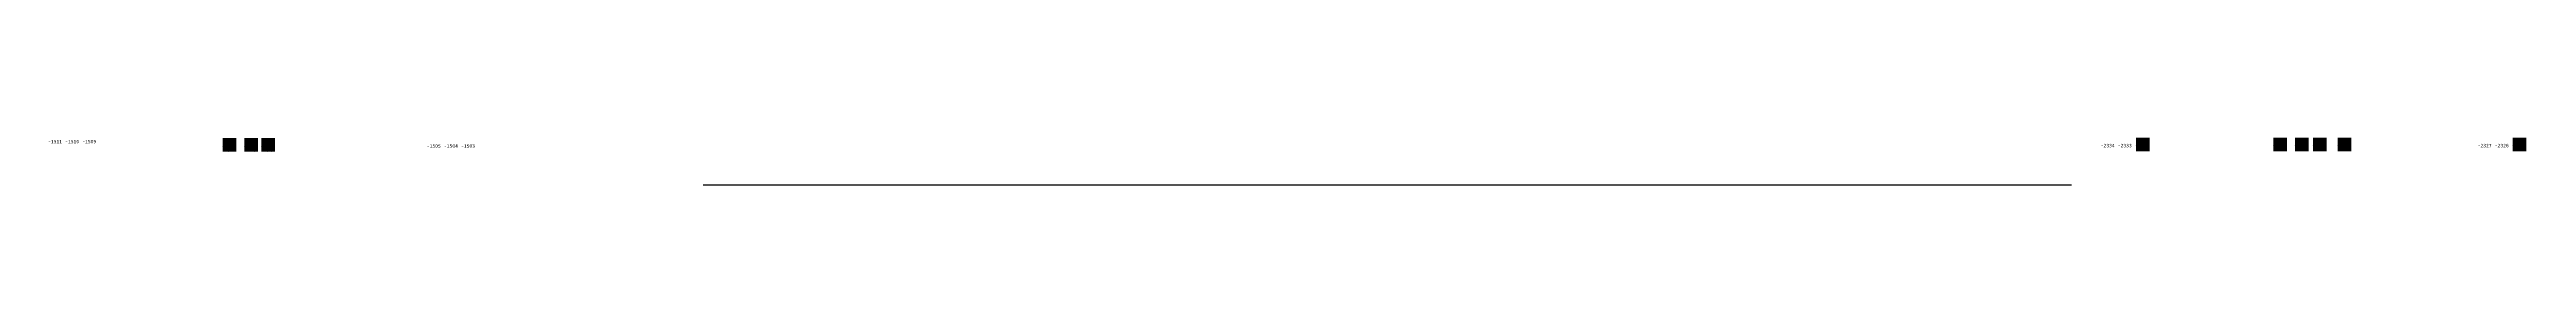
# Model space of a CAD drawing. Header units: millimetres. Extents: x -291287 to 173786, y -607295 to -295550.
# Drawn here: x -283008 to 79063, y -607295 to -600350 of the extents above; entities that cross this region are included whole.
import ezdxf
from ezdxf.enums import TextEntityAlignment as Align

# ---------------------------------------------------------------- set-up
doc = ezdxf.new("R2010")
doc.units = ezdxf.units.MM
doc.header["$LTSCALE"] = 100
for name, color, linetype in [('a_parking_number', 200, 'Continuous'), ('a_parking_price', 221, 'Continuous'), ('a_parking_sales_mark', 180, 'Continuous')]:
    doc.layers.add(name, color=color, linetype=linetype)
doc.styles.add('华文细黑', font='STXIHEI.TTF')
doc.styles.add('黑体', font='simhei.ttf', dxfattribs={"width": 0.8})

msp = doc.modelspace()

# ---------------------------------------------------------------- linework, layer by layer
at = {"layer": 'a_parking_sales_mark'}
msp.add_line((12550, -607295), (-187450, -607295), dxfattribs=at)
for points in [[(-257701, -602412), (-255701, -602412), (-257701, -600412), (-255701, -600412)], [(-254551, -602412), (-252551, -602412), (-254551, -600412), (-252551, -600412)], [(-252051, -602412), (-250051, -602412), (-252051, -600412), (-250051, -600412)], [(21963, -602350), (23963, -602350), (21963, -600350), (23963, -600350)], [(42063, -602350), (44063, -602350), (42063, -600350), (44063, -600350)], [(45213, -602350), (47213, -602350), (45213, -600350), (47213, -600350)], [(47863, -602350), (49863, -602350), (47863, -600350), (49863, -600350)], [(51463, -602350), (53463, -602350), (51463, -600350), (53463, -600350)], [(77063, -602350), (79063, -602350), (77063, -600350), (79063, -600350)]]:
    msp.add_solid(points, dxfattribs=at)

# ---------------------------------------------------------------- texts
at = {"layer": 'a_parking_number', "style": '华文细黑'}
for s, p in [('-1511', (-282199, -600919, 0)), ('-1510', (-279699, -600919, 0)), ('-1509', (-277199, -600919)), ('-1508', (-256814, -601562, 0)), ('-1507', (-253664, -601562, 0)), ('-1506', (-251164, -601562, 0)), ('-1505', (-226834, -601562, 0)), ('-1504', (-224334, -601562, 0)), ('-1503', (-221834, -601562, 0)), ('-2334', (17850, -601500, 0)), ('-2333', (20350, -601500, 0)), ('-2332', (22850, -601500, 0)), ('-2331', (42950, -601500, 0)), ('-2330', (46100, -601500, 0)), ('-2329', (48750, -601500, 0)), ('-2328', (52350, -601500, 0)), ('-2327', (72950, -601500, 0)), ('-2326', (75450, -601500, 0)), ('-2325', (77950, -601500))]:
    msp.add_text(s, height=520, dxfattribs=at).set_placement(p, align=Align.MIDDLE)
at = {"layer": 'a_parking_price', "style": '黑体', "width": 0.8}
for s, p in [('11.75', (-257701, -602412)), ('11.85', (-254551, -602412)), ('11.55', (-252051, -602412)), ('12.45', (21963, -602350)), ('11.25', (42063, -602350)), ('10.85', (45213, -602350)), ('11.65', (47863, -602350)), ('11.15', (51463, -602350)), ('12.45', (77063, -602350))]:
    msp.add_text(s, height=520, dxfattribs=at).set_placement(p)

doc.saveas('drawing.dxf')
